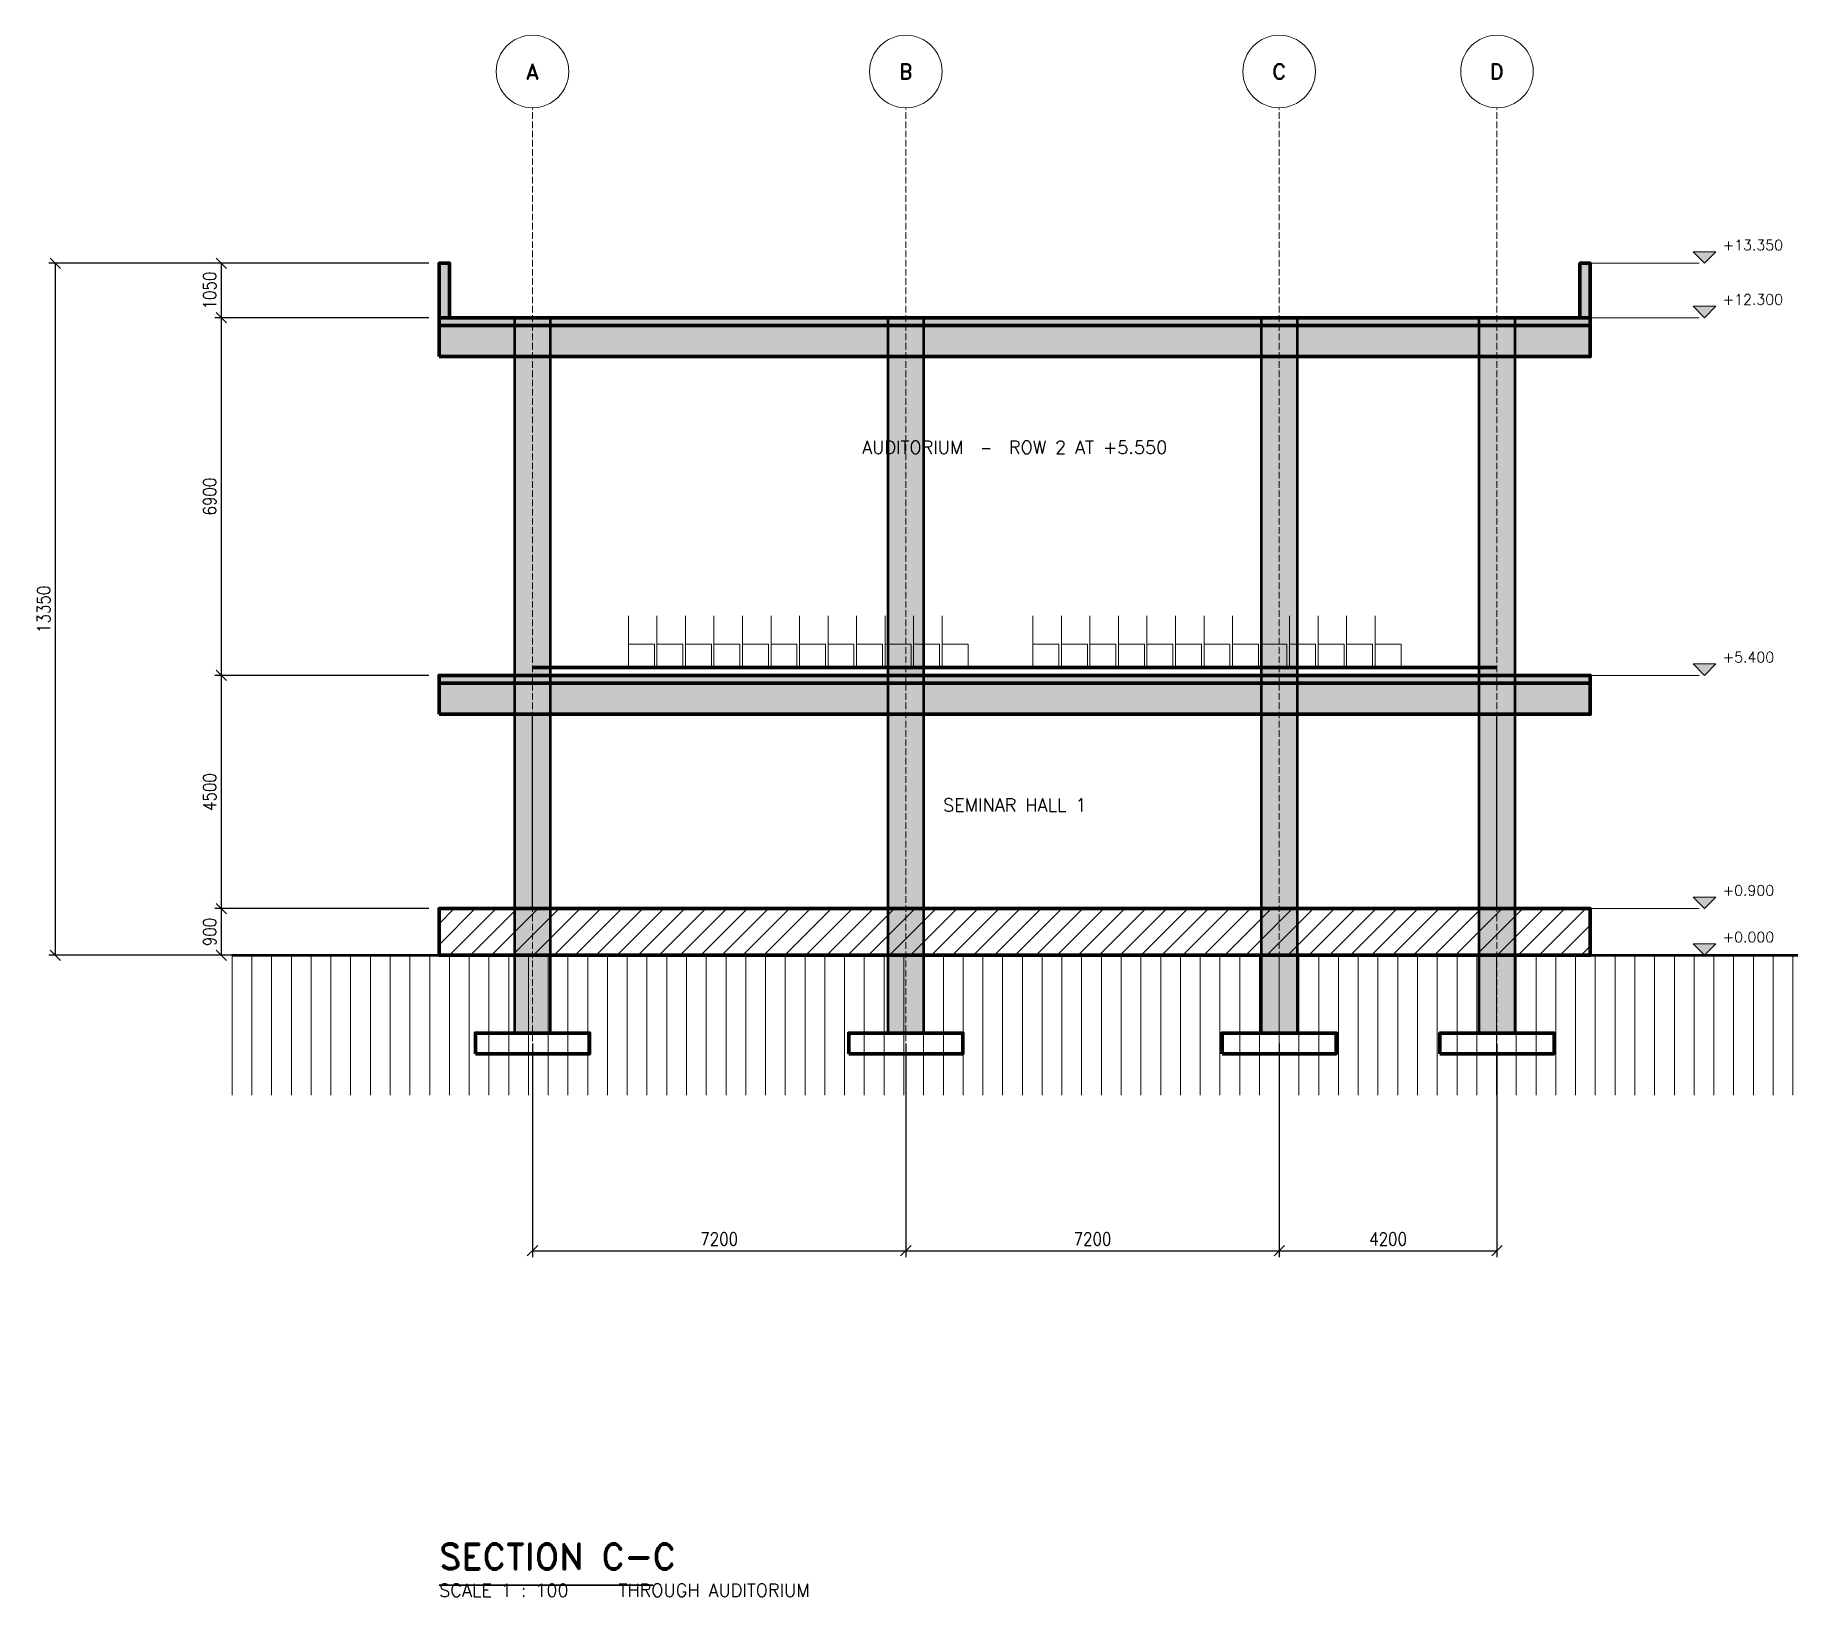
# Model space of a CAD drawing. Header units: millimetres. Extents: x -33945 to 191000, y -348875 to 205218.
# Drawn here: x 52211 to 86200, y -227375 to -197250 of the extents above; entities that cross this region are included whole.
import ezdxf
from ezdxf.enums import TextEntityAlignment as Align

# ---------------------------------------------------------------- set-up
doc = ezdxf.new("R2010")
doc.units = ezdxf.units.MM
doc.header["$LTSCALE"] = 50
doc.linetypes.add('DASHDOT', pattern=[3.556, 2.54, -0.508, 0, -0.508])
for name, color, linetype, lineweight in [('A-ANNO-DIMS', 2, 'Continuous', 13), ('A-ANNO-SYMB', 6, 'Continuous', 18), ('A-ANNO-TEXT', 7, 'Continuous', 18), ('A-ANNO-TITL', 7, 'Continuous', 35), ('A-FLOR-LEVL', 6, 'Continuous', 18), ('A-GLAZ', 4, 'Continuous', 25), ('A-GRID', 8, 'DASHDOT', 13), ('A-GRID-IDEN', 8, 'Continuous', 13), ('A-SECT-BYND', 8, 'Continuous', 13), ('A-SECT-CUT', 7, 'Continuous', 70), ('A-SECT-GRND', 8, 'Continuous', 50), ('A-SECT-PATT', 254, 'Continuous', 9), ('S-COLS', 1, 'Continuous', 50), ('S-COLS-PATT', 254, 'Continuous', 9)]:
    doc.layers.add(name, color=color, linetype=linetype, lineweight=lineweight)
doc.styles.add('AMA-NOTE', font='romans.shx', dxfattribs={"width": 0.85})
doc.styles.add('AMA-TITLE', font='romand.shx', dxfattribs={"width": 0.9})
doc.dimstyles.new('AMA-100', dxfattribs={"dimscale": 100, "dimtxt": 2.5, "dimasz": 2.5, "dimexe": 1.25, "dimexo": 2, "dimgap": 1, "dimtad": 1, "dimdec": 0, "dimtxsty": 'AMA-NOTE', "dimtsz": 1, "dimcen": 2.5, "dimclrd": 8, "dimclre": 8, "dimclrt": 7, "dimazin": 3, "dimtfac": 1, "dimtmove": 0, "dimatfit": 3})

msp = doc.modelspace()

# ---------------------------------------------------------------- texts
at = {"layer": 'A-ANNO-SYMB', "style": 'AMA-NOTE'}
for s, p in [('+13.350', (84750, -201298)), ('+12.300', (84750, -202348)), ('+5.400', (84750, -209248)), ('+0.900', (84750, -213748)), ('+0.000', (84750, -214648))]:
    msp.add_text(s, height=200, dxfattribs=at).set_placement(p, align=Align.MIDDLE_LEFT)
at = {"layer": 'A-ANNO-TEXT', "style": 'AMA-NOTE'}
for s, p in [('AUDITORIUM  —  ROW 2 AT +5.550', (71100, -205200)), ('SEMINAR HALL 1', (71100, -212100))]:
    msp.add_text(s, height=250, dxfattribs=at).set_placement(p, align=Align.MIDDLE_CENTER)
at = {"layer": 'A-ANNO-TITL'}
for s, height, style, p in [('SECTION C-C', 500, 'AMA-TITLE', (60000, -227000)), ('SCALE 1 : 100    THROUGH AUDITORIUM', 250, 'AMA-NOTE', (60000, -227450))]:
    msp.add_text(s, height=height, dxfattribs=dict(at, style=style)).set_placement(p, align=Align.BOTTOM_LEFT)
at = {"layer": 'A-GRID-IDEN', "style": 'AMA-TITLE'}
for s, p in [('A', (61800, -197950)), ('B', (69000, -197950)), ('C', (76200, -197950)), ('D', (80400, -197950))]:
    msp.add_text(s, height=300, dxfattribs=at).set_placement(p, align=Align.MIDDLE_CENTER)

# ---------------------------------------------------------------- dimensions: what is measured, and where the dimension line sits
at = {"layer": 'A-ANNO-DIMS'}
for base, p1, p2 in [((52600, -215000), (60000, -215000), (60000, -201650)), ((55800, -202700), (60000, -202700), (60000, -201650)), ((55800, -209600), (60000, -209600), (60000, -202700)), ((55800, -214100), (60000, -214100), (60000, -209600)), ((55800, -215000), (60000, -215000), (60000, -214100))]:
    msp.add_linear_dim(base=base, p1=p1, p2=p2, angle=90, dimstyle='AMA-100', dxfattribs=at).render()
for base, p1, p2 in [((61800, -220700), (61800, -216500), (69000, -216500)), ((69000, -220700), (69000, -216500), (76200, -216500)), ((76200, -220700), (76200, -216500), (80400, -216500))]:
    msp.add_linear_dim(base=base, p1=p1, p2=p2, dimstyle='AMA-100', dxfattribs=at).render()

# ---------------------------------------------------------------- hatches: boundary and pattern name
at = {"layer": 'A-ANNO-SYMB'}
for points in [[(84400, -201650), (84180, -201430), (84620, -201430)], [(84400, -202700), (84180, -202480), (84620, -202480)], [(84400, -209600), (84180, -209380), (84620, -209380)], [(84400, -214100), (84180, -213880), (84620, -213880)], [(84400, -215000), (84180, -214780), (84620, -214780)]]:
    msp.add_hatch(color=7, dxfattribs=at).paths.add_polyline_path(points)
at = {"layer": 'A-SECT-PATT'}
for points in [[(60000, -202700), (60200, -202700), (60200, -201650), (60000, -201650)], [(82200, -202700), (82000, -202700), (82000, -201650), (82200, -201650)], [(60000, -202850), (82200, -202850), (82200, -202700), (60000, -202700)], [(60000, -203450), (82200, -203450), (82200, -202850), (60000, -202850)], [(60000, -209750), (82200, -209750), (82200, -209600), (60000, -209600)], [(60000, -210350), (82200, -210350), (82200, -209750), (60000, -209750)]]:
    msp.add_hatch(color=7, dxfattribs=at).paths.add_polyline_path(points)
h = msp.add_hatch(dxfattribs=at)
h.set_pattern_fill('ANSI31', scale=90)
h.paths.add_polyline_path([(60000, -215000), (82200, -215000), (82200, -214100), (60000, -214100)])
h = msp.add_hatch(dxfattribs=at)
h.set_pattern_fill('ANSI31', scale=120, angle=45)
h.paths.add_polyline_path([(56000, -215000), (86200, -215000), (86200, -217700), (56000, -217700)])
at = {"layer": 'S-COLS-PATT'}
for points in [[(61450, -216500), (62150, -216500), (62150, -202700), (61450, -202700)], [(68650, -216500), (69350, -216500), (69350, -202700), (68650, -202700)], [(75850, -216500), (76550, -216500), (76550, -202700), (75850, -202700)], [(80050, -216500), (80750, -216500), (80750, -202700), (80050, -202700)]]:
    msp.add_hatch(color=7, dxfattribs=at).paths.add_polyline_path(points)

# ---------------------------------------------------------------- linework, layer by layer
at = {"layer": 'A-ANNO-SYMB'}
for points in [[(84400, -201650), (84180, -201430), (84620, -201430)], [(84400, -202700), (84180, -202480), (84620, -202480)], [(84400, -209600), (84180, -209380), (84620, -209380)], [(84400, -214100), (84180, -213880), (84620, -213880)], [(84400, -215000), (84180, -214780), (84620, -214780)]]:
    msp.add_lwpolyline(points, close=True, dxfattribs=at)
at = {"layer": 'A-ANNO-TITL'}
msp.add_line((60000, -227150), (64125, -227150), dxfattribs=at)
at = {"layer": 'A-FLOR-LEVL'}
for p, q in [((82200, -201650), (84300, -201650)), ((82200, -202700), (84300, -202700)), ((82200, -209600), (84300, -209600)), ((82200, -214100), (84300, -214100)), ((82200, -215000), (84300, -215000))]:
    msp.add_line(p, q, dxfattribs=at)
at = {"layer": 'A-GLAZ'}
for p, q in [((61800, -214100), (61800, -210350)), ((80400, -214100), (80400, -210350))]:
    msp.add_line(p, q, dxfattribs=at)
at = {"layer": 'A-GRID'}
for p, q in [((61800, -219500), (61800, -198650)), ((69000, -219500), (69000, -198650)), ((76200, -219500), (76200, -198650)), ((80400, -219500), (80400, -198650))]:
    msp.add_line(p, q, dxfattribs=at)
at = {"layer": 'A-GRID-IDEN'}
for centre in [(61800, -197950), (69000, -197950), (76200, -197950), (80400, -197950)]:
    msp.add_circle(centre, 700, dxfattribs=at)
at = {"layer": 'A-SECT-BYND'}
for p, q in [((63650, -209000), (63650, -208450)), ((64200, -209000), (64200, -208450)), ((64750, -209000), (64750, -208450)), ((65300, -209000), (65300, -208450)), ((65850, -209000), (65850, -208450)), ((66400, -209000), (66400, -208450)), ((66950, -209000), (66950, -208450)), ((67500, -209000), (67500, -208450)), ((68050, -209000), (68050, -208450)), ((68600, -209000), (68600, -208450)), ((69150, -209000), (69150, -208450)), ((69700, -209000), (69700, -208450)), ((71450, -209000), (71450, -208450)), ((72000, -209000), (72000, -208450)), ((72550, -209000), (72550, -208450)), ((73100, -209000), (73100, -208450)), ((73650, -209000), (73650, -208450)), ((74200, -209000), (74200, -208450)), ((74750, -209000), (74750, -208450)), ((75300, -209000), (75300, -208450)), ((75850, -209000), (75850, -208450)), ((76400, -209000), (76400, -208450)), ((76950, -209000), (76950, -208450)), ((77500, -209000), (77500, -208450)), ((78050, -209000), (78050, -208450))]:
    msp.add_line(p, q, dxfattribs=at)
for points in [[(63650, -209450), (64150, -209450), (64150, -209000), (63650, -209000)], [(64200, -209450), (64700, -209450), (64700, -209000), (64200, -209000)], [(64750, -209450), (65250, -209450), (65250, -209000), (64750, -209000)], [(65300, -209450), (65800, -209450), (65800, -209000), (65300, -209000)], [(65850, -209450), (66350, -209450), (66350, -209000), (65850, -209000)], [(66400, -209450), (66900, -209450), (66900, -209000), (66400, -209000)], [(66950, -209450), (67450, -209450), (67450, -209000), (66950, -209000)], [(67500, -209450), (68000, -209450), (68000, -209000), (67500, -209000)], [(68050, -209450), (68550, -209450), (68550, -209000), (68050, -209000)], [(68600, -209450), (69100, -209450), (69100, -209000), (68600, -209000)], [(69150, -209450), (69650, -209450), (69650, -209000), (69150, -209000)], [(69700, -209450), (70200, -209450), (70200, -209000), (69700, -209000)], [(71450, -209450), (71950, -209450), (71950, -209000), (71450, -209000)], [(72000, -209450), (72500, -209450), (72500, -209000), (72000, -209000)], [(72550, -209450), (73050, -209450), (73050, -209000), (72550, -209000)], [(73100, -209450), (73600, -209450), (73600, -209000), (73100, -209000)], [(73650, -209450), (74150, -209450), (74150, -209000), (73650, -209000)], [(74200, -209450), (74700, -209450), (74700, -209000), (74200, -209000)], [(74750, -209450), (75250, -209450), (75250, -209000), (74750, -209000)], [(75300, -209450), (75800, -209450), (75800, -209000), (75300, -209000)], [(75850, -209450), (76350, -209450), (76350, -209000), (75850, -209000)], [(76400, -209450), (76900, -209450), (76900, -209000), (76400, -209000)], [(76950, -209450), (77450, -209450), (77450, -209000), (76950, -209000)], [(77500, -209450), (78000, -209450), (78000, -209000), (77500, -209000)], [(78050, -209450), (78550, -209450), (78550, -209000), (78050, -209000)]]:
    msp.add_lwpolyline(points, close=True, dxfattribs=at)
at = {"layer": 'A-SECT-CUT'}
msp.add_line((61800, -209450), (80400, -209450), dxfattribs=at)
for points in [[(60000, -202700), (60200, -202700), (60200, -201650), (60000, -201650)], [(82200, -202700), (82000, -202700), (82000, -201650), (82200, -201650)], [(60000, -202850), (82200, -202850), (82200, -202700), (60000, -202700)], [(60000, -203450), (82200, -203450), (82200, -202850), (60000, -202850)], [(60000, -209750), (82200, -209750), (82200, -209600), (60000, -209600)], [(60000, -210350), (82200, -210350), (82200, -209750), (60000, -209750)], [(60000, -215000), (82200, -215000), (82200, -214100), (60000, -214100)], [(60700, -216900), (62900, -216900), (62900, -216500), (60700, -216500)], [(67900, -216900), (70100, -216900), (70100, -216500), (67900, -216500)], [(75100, -216900), (77300, -216900), (77300, -216500), (75100, -216500)], [(79300, -216900), (81500, -216900), (81500, -216500), (79300, -216500)]]:
    msp.add_lwpolyline(points, close=True, dxfattribs=at)
at = {"layer": 'A-SECT-GRND'}
msp.add_line((56000, -215000), (86200, -215000), dxfattribs=at)
at = {"layer": 'S-COLS'}
for points in [[(61450, -216500), (62150, -216500), (62150, -202700), (61450, -202700)], [(68650, -216500), (69350, -216500), (69350, -202700), (68650, -202700)], [(75850, -216500), (76550, -216500), (76550, -202700), (75850, -202700)], [(80050, -216500), (80750, -216500), (80750, -202700), (80050, -202700)]]:
    msp.add_lwpolyline(points, close=True, dxfattribs=at)

msp.set_redraw_order([(e.dxf.handle, doc.entitydb.next_handle()) for e in msp.query("TEXT MTEXT ATTDEF DIMENSION ARC_DIMENSION")])  # texts and dimensions are drawn at this point

doc.saveas('drawing.dxf')
